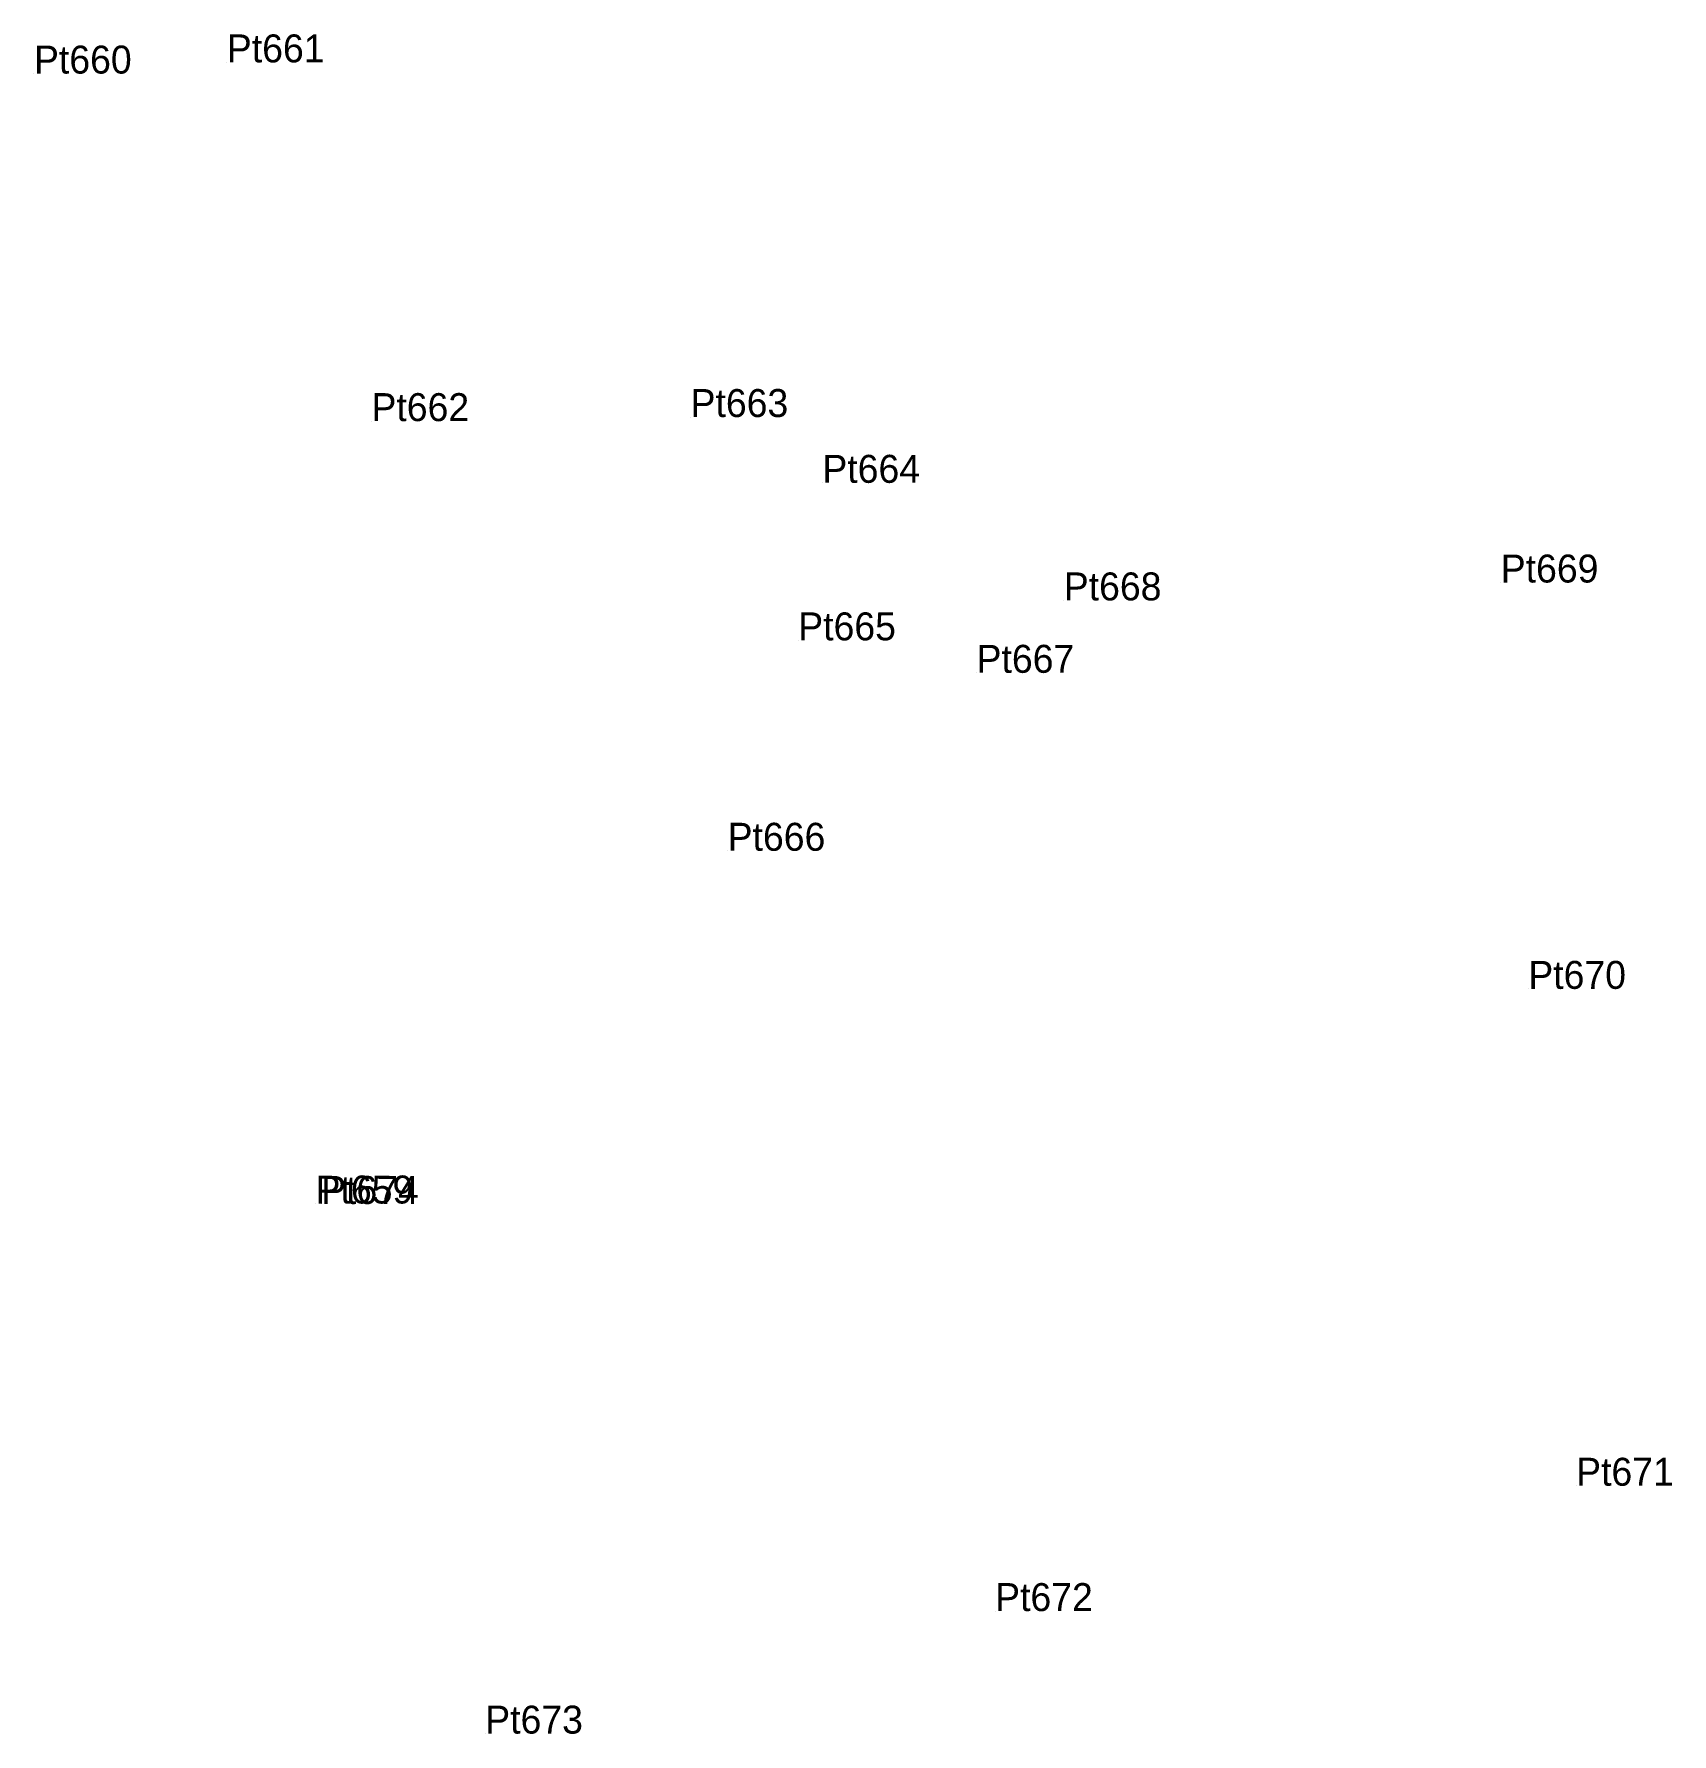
# Model space of a CAD drawing. Extents: x 0 to 667379, y 0 to 1854856.
# Drawn here: x 537602.4 to 537707.8, y 1850281.5 to 1850391 of the extents above; entities that cross this region are included whole.
import ezdxf

# ---------------------------------------------------------------- set-up
doc = ezdxf.new("R2010")
doc.units = 0
doc.layers.add('Level 12', color=7, linetype='Continuous')
doc.layers.add('Level 7', color=7, linetype='Continuous')

msp = doc.modelspace()

# ---------------------------------------------------------------- texts
at = {"layer": 'Level 12'}
for s, p in [('Pt660', (537602.367, 1850388.423)), ('Pt661', (537614.784, 1850389.145)), ('Pt662', (537624.095, 1850366.047)), ('Pt663', (537644.642, 1850366.311)), ('Pt664', (537653.128, 1850362.074)), ('Pt669', (537696.808, 1850355.654)), ('Pt668', (537668.672, 1850354.504)), ('Pt665', (537651.574, 1850351.932)), ('Pt667', (537663.058, 1850349.842)), ('Pt666', (537647.029, 1850338.384)), ('Pt670', (537698.582, 1850329.492)), ('Pt659', (537620.497, 1850315.672)), ('Pt674', (537620.854, 1850315.641)), ('Pt671', (537701.662, 1850297.502)), ('Pt672', (537664.252, 1850289.432)), ('Pt673', (537631.421, 1850281.542))]:
    msp.add_text(s, height=1.8, dxfattribs=at).set_placement(p)

# ---------------------------------------------------------------- linework, layer by layer
at = {"layer": 'Level 7'}
for p, q in [((537614.784, 1850389.145), (537614.784, 1850389.145)), ((537602.367, 1850388.423), (537602.367, 1850388.423)), ((537644.642, 1850366.311), (537644.642, 1850366.311)), ((537624.095, 1850366.047), (537624.095, 1850366.047)), ((537653.128, 1850362.074), (537653.128, 1850362.074)), ((537696.808, 1850355.654), (537696.808, 1850355.654)), ((537668.672, 1850354.504), (537668.672, 1850354.504)), ((537651.574, 1850351.932), (537651.574, 1850351.932)), ((537663.058, 1850349.842), (537663.058, 1850349.842)), ((537647.029, 1850338.384), (537647.029, 1850338.384)), ((537698.582, 1850329.492), (537698.582, 1850329.492)), ((537620.497, 1850315.672), (537620.497, 1850315.672)), ((537620.854, 1850315.641), (537620.854, 1850315.641)), ((537701.662, 1850297.502), (537701.662, 1850297.502)), ((537664.252, 1850289.432), (537664.252, 1850289.432)), ((537631.421, 1850281.542), (537631.421, 1850281.542))]:
    msp.add_line(p, q, dxfattribs=at)

msp.set_redraw_order([(e.dxf.handle, doc.entitydb.next_handle()) for e in msp.query("TEXT MTEXT ATTDEF DIMENSION ARC_DIMENSION")])  # texts and dimensions are drawn at this point

doc.saveas('drawing.dxf')
